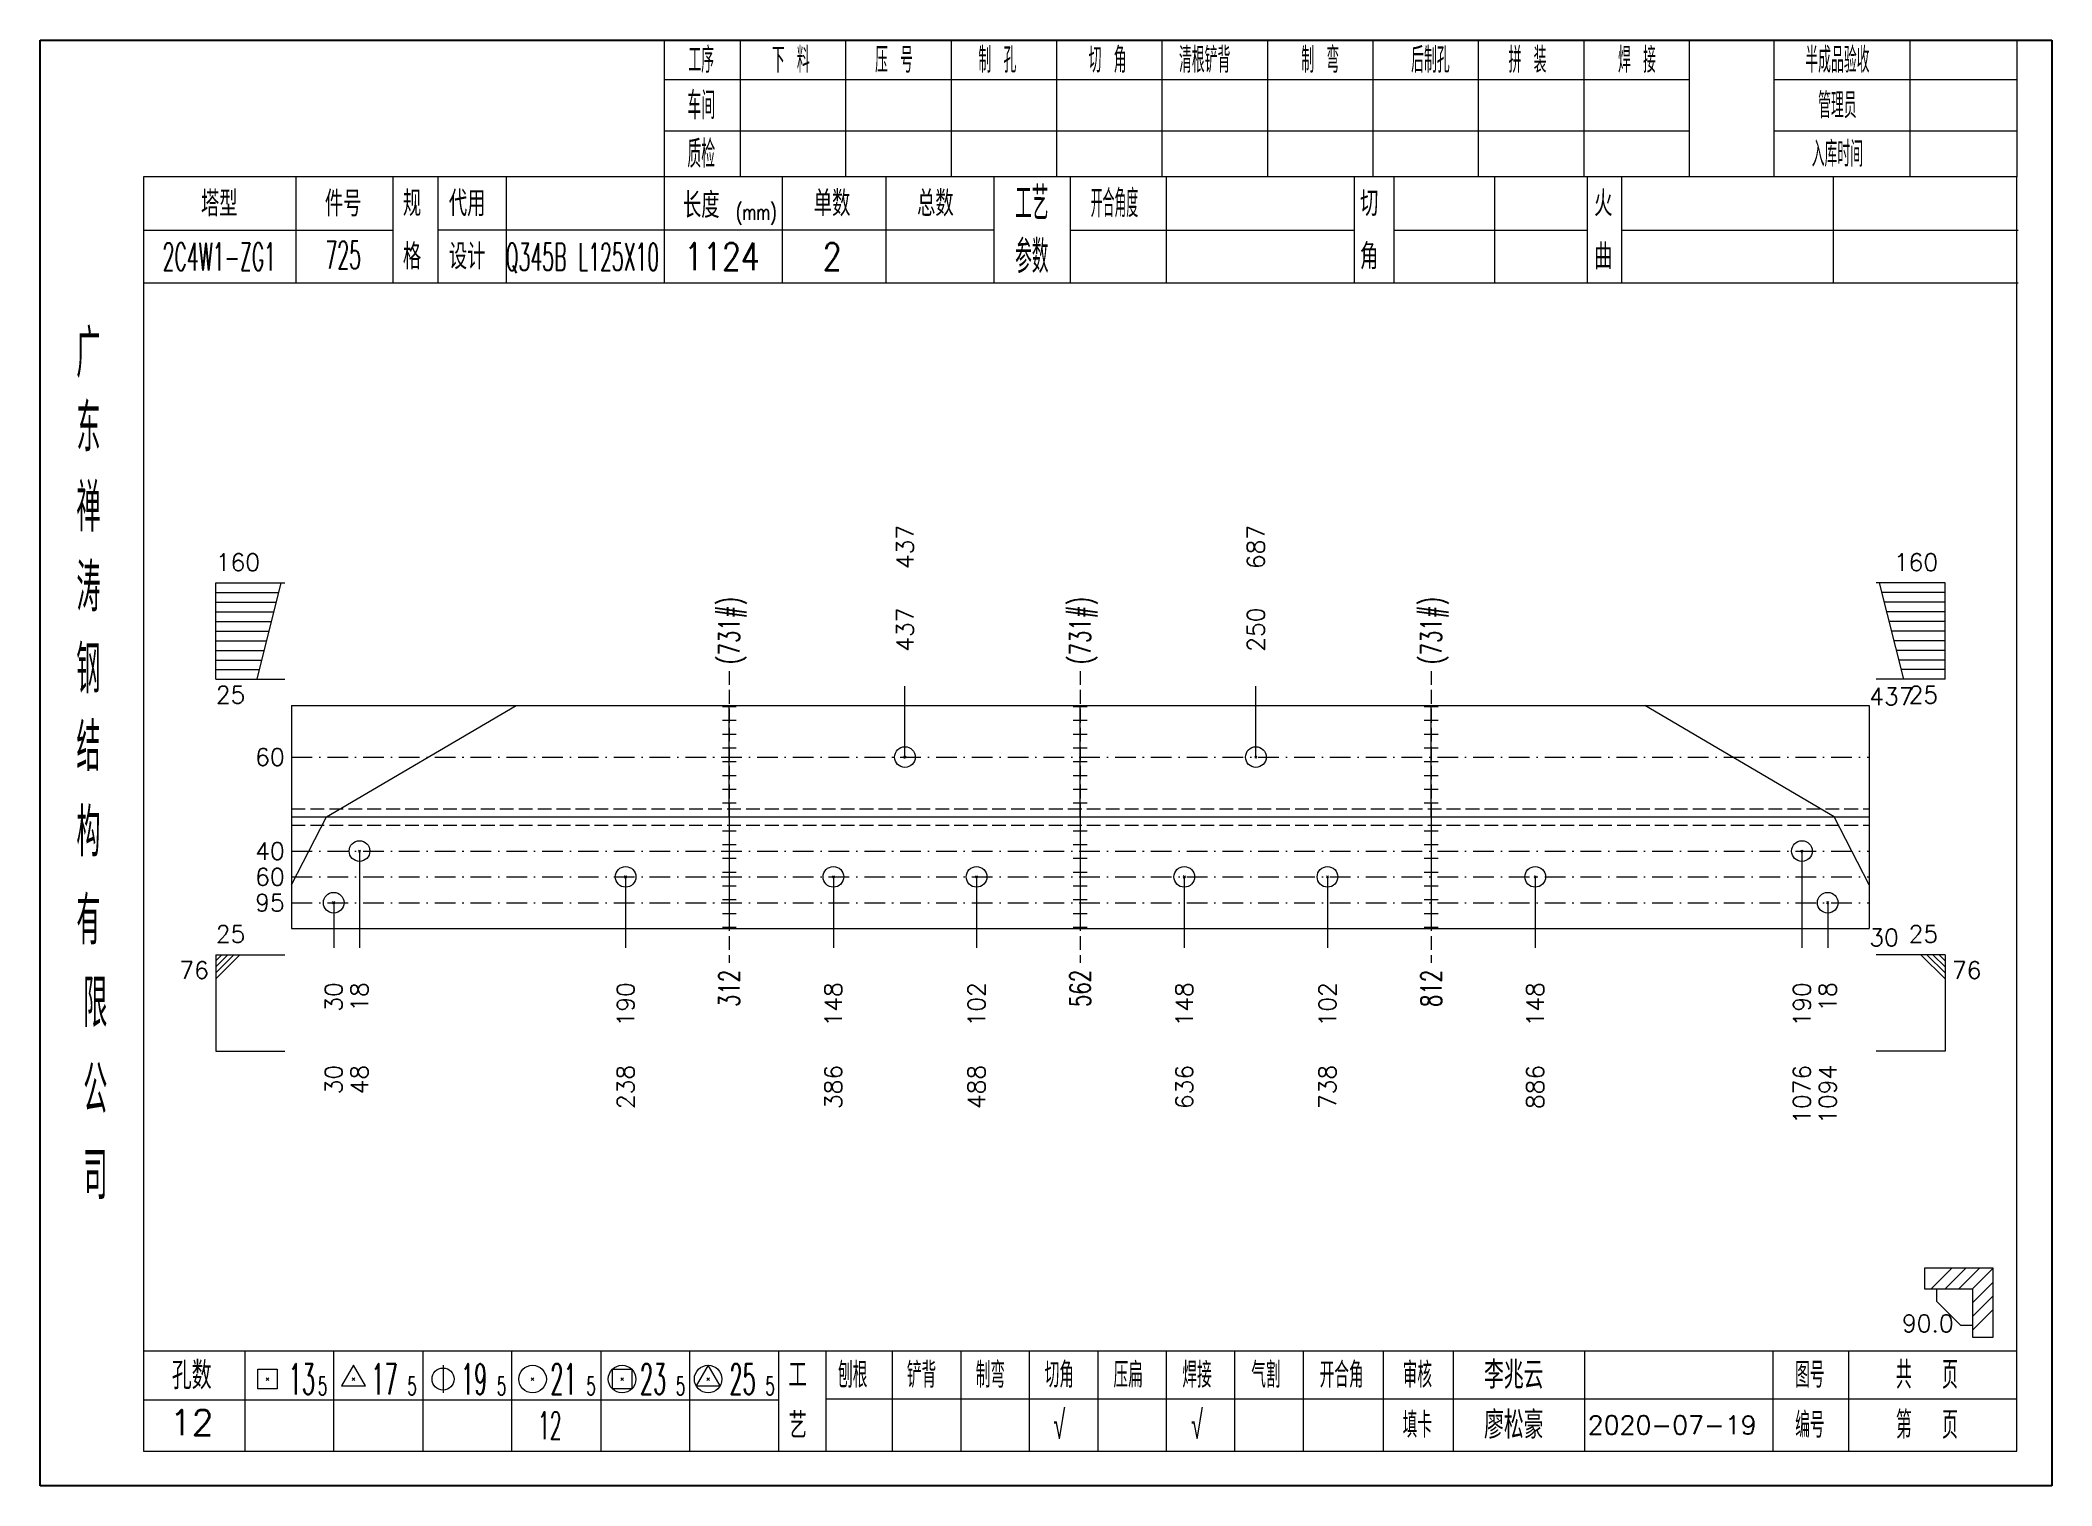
# Model space of a CAD drawing. Extents: x 154981 to 165753, y -86801 to -82885.
# Drawn here: x 163257 to 163549.1, y -83126.7 to -82916.7 of the extents above; entities that cross this region are included whole.
import ezdxf
from ezdxf.enums import TextEntityAlignment as Align

# ---------------------------------------------------------------- set-up
doc = ezdxf.new("R2010")
doc.units = 0
doc.header["$MEASUREMENT"] = 0
doc.linetypes.add('一点画线', pattern=[5.2, 3, -1, 0.2, -1])
doc.linetypes.add('虚线', pattern=[2.75, 2, -0.75])
doc.layers.get('0').update_dxf_attribs({"linetype": 'CONTINUOUS', "lineweight": 25})
for name, color, linetype, lineweight in [('1', 7, 'CONTINUOUS', 25), ('2', 7, 'CONTINUOUS', 25), ('4', 7, 'CONTINUOUS', 25), ('5', 7, 'CONTINUOUS', 25)]:
    doc.layers.add(name, color=color, linetype=linetype, lineweight=lineweight)
doc.styles.get("Standard").update_dxf_attribs({"font": 'simplex.shx', "width": 0.7, "height": 3, "bigfont": 'gbhzfs.shx'})

msp = doc.modelspace()

# ---------------------------------------------------------------- texts
at = {"color": 7, "linetype": 'Continuous', "lineweight": 13}
for s, p in [('437', (163382.56013, -82993.52383)), ('687', (163433.5232, -82993.52383))]:
    msp.add_text(s, height=2.5, rotation=90, dxfattribs=at).set_placement(p, align=Align.MIDDLE_LEFT)
for s, p in [('160', (163282.47666, -82994.52383)), ('25', (163282.47666, -83048.52383))]:
    msp.add_text(s, height=2.5, dxfattribs=at).set_placement(p, align=Align.BOTTOM_LEFT)
for s, p in [('160', (163532.60666, -82994.52383)), ('25', (163532.60666, -83048.52383))]:
    msp.add_text(s, height=2.5, dxfattribs=at).set_placement(p, align=Align.BOTTOM_RIGHT)
at = {"color": 4, "linetype": 'Continuous', "lineweight": 9}
for s, p in [('437', (163382.56013, -83005.52383)), ('250', (163433.5232, -83005.52383))]:
    msp.add_text(s, height=2.5, rotation=90, dxfattribs=at).set_placement(p, align=Align.MIDDLE_LEFT)
at = {"color": 7, "linetype": 'Continuous', "lineweight": 13}
for s, p in [('25', (163282.47666, -83010.52383)), ('76', (163534.60666, -83050.52383))]:
    msp.add_text(s, height=2.5, dxfattribs=at).set_placement(p, align=Align.TOP_LEFT)
msp.add_text('437', height=2.5, dxfattribs=at).set_placement((163522.60666, -83012.02383), align=Align.MIDDLE_LEFT)
for s, p in [('25', (163532.60666, -83010.52383)), ('76', (163281.47666, -83050.52383))]:
    msp.add_text(s, height=2.5, dxfattribs=at).set_placement(p, align=Align.TOP_RIGHT)
for s, p in [('60', (163292.47666, -83020.82383)), ('40', (163292.47666, -83034.47383)), ('60', (163292.47666, -83038.22383)), ('95', (163292.47666, -83041.97383))]:
    msp.add_text(s, height=2.5, dxfattribs=at).set_placement(p, align=Align.MIDDLE_RIGHT)
at = {"layer": '1', "color": 7, "linetype": 'Continuous', "lineweight": 13}
msp.add_text('30', height=2.5, dxfattribs=at).set_placement((163522.60666, -83047.02383), align=Align.MIDDLE_LEFT)
at = {"layer": '1', "color": 4, "linetype": 'Continuous', "lineweight": 9}
for s, p in [('30', (163299.59223, -83053.52383)), ('18', (163303.34223, -83053.52383)), ('190', (163341.99352, -83053.52383)), ('148', (163372.16366, -83053.52383)), ('102', (163392.95659, -83053.52383)), ('148', (163423.12674, -83053.52383)), ('102', (163443.91967, -83053.52383)), ('148', (163474.08981, -83053.52383)), ('190', (163512.82175, -83053.52383)), ('18', (163516.57175, -83053.52383))]:
    msp.add_text(s, height=2.5, rotation=90, dxfattribs=at).set_placement(p, align=Align.MIDDLE_RIGHT)
at = {"layer": '1', "color": 7, "linetype": 'Continuous', "lineweight": 13}
for s, p in [('30', (163299.59223, -83065.52383)), ('48', (163303.34223, -83065.52383)), ('238', (163341.99352, -83065.52383)), ('386', (163372.16366, -83065.52383)), ('488', (163392.95659, -83065.52383)), ('636', (163423.12674, -83065.52383)), ('738', (163443.91967, -83065.52383)), ('886', (163474.08981, -83065.52383)), ('1076', (163512.82175, -83065.52383)), ('1094', (163516.57175, -83065.52383))]:
    msp.add_text(s, height=2.5, rotation=90, dxfattribs=at).set_placement(p, align=Align.MIDDLE_RIGHT)
at = {"layer": '2', "color": 7, "linetype": 'Continuous', "lineweight": 13, "width": 0.7}
for p in [(163357.04536, -83007.32383), (163408.00844, -83007.32383), (163458.97152, -83007.32383)]:
    msp.add_text('(731#)', height=3, rotation=90, dxfattribs=at).set_placement(p, align=Align.MIDDLE_LEFT)
for s, p in [('312', (163357.04536, -83051.72383)), ('562', (163408.00844, -83051.72383)), ('812', (163458.97152, -83051.72383))]:
    msp.add_text(s, height=3, rotation=90, dxfattribs=at).set_placement(p, align=Align.MIDDLE_RIGHT)
at = {"layer": '2', "color": 7, "linetype": 'Continuous', "lineweight": 13}
msp.add_text('90.0', height=2.5, dxfattribs=at).set_placement((163534.85666, -83105.08283), align=Align.BOTTOM_RIGHT)
at = {"layer": '4', "color": 1, "linetype": 'Continuous', "lineweight": 25}
for s, height, width, p in [('工序', 3.7, 0.7, (163352.97666, -82919.56733)), ('下 料', 3.7, 0.7, (163365.97666, -82919.56733)), ('压 号', 3.7, 0.7, (163380.97666, -82919.56733)), ('制 孔', 3.7, 0.7, (163395.97666, -82919.56733)), ('切 角', 3.7, 0.7, (163411.97666, -82919.56733)), ('清根铲背 ', 3.7, 0.7, (163426.97666, -82919.56733)), (' 制 弯', 3.7, 0.7, (163441.97666, -82919.56733)), (' 后制孔', 3.7, 0.7, (163457.97666, -82919.56733)), ('拼 装', 3.7, 0.7, (163472.97666, -82919.56733)), (' 焊 接', 3.7, 0.7, (163487.97666, -82919.56733)), ('半成品验收', 3.7, 0.7, (163517.97666, -82919.56733)), ('车间', 4, 0.7, (163352.97666, -82926.16733)), ('管理员', 3.7, 0.7, (163517.97666, -82926.16733)), ('质检', 4, 0.7, (163352.97666, -82933.22733)), ('入库时间', 3.7, 0.7, (163517.97666, -82933.22733)), ('工艺', 4.8, 0.7, (163400.97666, -82940.40733)), ('开合角度', 4, 0.6, (163412.97666, -82940.40733)), ('(mm)', 2.24, 0.7, (163360.97666, -82941.66733)), ('2C4W1-ZG1', 4, 0.5, (163282.97666, -82948.14733)), ('725', 4, 0.5, (163300.97666, -82947.89733)), ('Q345B', 4, 0.5, (163328.97666, -82948.16733)), ('L125X10', 4, 0.5, (163340.97666, -82948.16733)), ('1124', 4, 0.8, (163355.97666, -82948.11733)), ('2', 4, 0.8, (163371.97666, -82948.11733)), ('参数', 4.8, 0.7, (163400.97666, -82948.11733)), ('广', 6.96, 0.7, (163263.97666, -82962.19733)), ('东', 6.96, 0.7, (163263.97666, -82972.98733)), ('禅', 6.96, 0.7, (163263.97666, -82984.57733)), ('涛', 6.96, 0.7, (163263.97666, -82996.17733)), ('钢', 6.96, 0.7, (163263.97666, -83008.06733)), ('结', 6.96, 0.7, (163263.97666, -83019.37733)), ('构', 6.96, 0.7, (163263.97666, -83031.75733)), ('有', 6.96, 0.7, (163263.97666, -83044.56733)), ('限', 6.96, 0.7, (163264.97666, -83056.56733)), ('公', 6.96, 0.7, (163264.97666, -83069.10733)), ('司', 6.96, 0.7, (163264.97666, -83081.58733)), ('13', 4.47, 0.5, (163294.97666, -83111.16733)), ('5', 2.68, 0.6, (163297.97666, -83112.16733)), ('17', 4.47, 0.5, (163306.97666, -83111.16733)), ('5', 2.68, 0.6, (163310.97666, -83112.16733)), ('19', 4.47, 0.5, (163319.97666, -83111.16733)), ('5', 2.68, 0.6, (163323.97666, -83112.16733)), ('21', 4.47, 0.5, (163332.97666, -83111.16733)), ('5', 2.68, 0.6, (163336.97666, -83112.16733)), ('23', 4.47, 0.5, (163345.97666, -83111.16733)), ('5', 2.68, 0.6, (163349.97666, -83112.16733)), ('25', 4.47, 0.5, (163358.97666, -83111.16733)), ('5', 2.68, 0.6, (163362.97666, -83112.16733)), ('刨根', 3.7, 0.8, (163374.97666, -83110.56733)), ('铲背', 3.7, 0.8, (163384.97666, -83110.56733)), ('制弯', 3.7, 0.8, (163394.97666, -83110.56733)), ('切角', 3.7, 0.8, (163404.97666, -83110.56733)), ('压扁', 3.7, 0.8, (163414.97666, -83110.56733)), ('焊接', 3.7, 0.8, (163424.97666, -83110.56733)), ('气割', 3.7, 0.8, (163434.97666, -83110.56733)), ('开合角', 3.7, 0.8, (163445.97666, -83110.56733)), ('审核', 3.7, 0.8, (163456.97666, -83110.56733)), ('图号', 3.7, 0.8, (163513.97666, -83110.56733)), ('共  页', 4, 0.8, (163530.97666, -83110.56733)), ('12', 4, 0.5, (163330.97666, -83117.91733)), ('√', 4, 0.6, (163404.97666, -83117.83733)), ('√', 4, 0.6, (163424.97666, -83117.83733)), ('填卡', 3.7, 0.8, (163456.97666, -83117.83733)), ('编号', 3.7, 0.8, (163513.97666, -83117.83733)), ('第  页', 4, 0.8, (163530.97666, -83117.83733))]:
    msp.add_text(s, height=height, dxfattribs=dict(at, width=width)).set_placement(p, align=Align.MIDDLE_CENTER)
for s, height, p in [('塔型', 3.7, (163282.97666, -82940.43733)), ('件号', 3.7, (163300.97666, -82940.43733)), ('规', 3.7, (163310.97666, -82940.40733)), ('代用', 3.7, (163318.97666, -82940.40733)), ('长度', 3.7, (163352.97666, -82940.66733)), ('单数', 3.7, (163371.97666, -82940.40733)), ('总数', 3.7, (163386.97666, -82940.40733)), ('切', 3.7, (163449.97666, -82940.40733)), ('火', 3.7, (163483.97666, -82940.40733)), ('格', 3.7, (163310.97666, -82948.11733)), ('设计', 3.7, (163318.97666, -82948.11733)), ('角', 3.7, (163449.97666, -82948.11733)), ('曲', 3.7, (163483.97666, -82948.11733)), ('孔数', 4, (163278.97666, -83110.64733)), ('工', 3.7, (163366.97666, -83110.56733)), ('李兆云', 4, (163470.97666, -83110.56733)), ('12', 3.7, (163278.97666, -83117.47733)), ('艺', 3.7, (163366.97666, -83117.91733)), ('廖松豪', 4, (163470.97666, -83117.83733)), ('2020-07-19', 2.7, (163493.97666, -83117.83733))]:
    msp.add_text(s, height=height, dxfattribs=at).set_placement(p, align=Align.MIDDLE_CENTER)

# ---------------------------------------------------------------- blocks, each defined once
blk = doc.blocks.new('孔21.5')
at = {"layer": '5', "color": 7, "linetype": 'Continuous', "lineweight": 13}
for p, q in [((-0.1, -0.1), (0.1, 0.1)), ((0.1, -0.1), (-0.1, 0.1))]:
    blk.add_line(p, q, dxfattribs=at)
blk.add_circle((0, 0), 1, dxfattribs=at)
blk = doc.blocks.new('CTJGK')
at = {"color": 6, "linetype": 'Continuous'}
for p, q in [((0, 209.97), (292.13, 209.97)), ((0, 0), (0, 209.97)), ((292.13, 209.97), (292.13, 0)), ((292.13, 0), (0, 0))]:
    blk.add_line(p, q, dxfattribs=at)

# ---------------------------------------------------------------- linework, layer by layer
at = {"color": 7, "linetype": 'Continuous', "lineweight": 13}
for p, q in [((163282.47666, -82995.52383), (163292.47666, -82995.52383)), ((163282.47666, -83009.52383), (163282.47666, -82995.52383)), ((163282.47666, -82996.92383), (163291.62666, -82996.92383)), ((163288.47666, -83009.52383), (163291.97666, -82995.52383)), ((163533.60666, -82995.52383), (163523.60666, -82995.52383)), ((163527.60666, -83009.52383), (163524.10666, -82995.52383)), ((163533.60666, -82996.92383), (163524.45666, -82996.92383)), ((163533.60666, -83009.52383), (163533.60666, -82995.52383)), ((163282.47666, -82998.32383), (163291.27666, -82998.32383)), ((163282.47666, -82999.72383), (163290.92666, -82999.72383)), ((163533.60666, -82998.32383), (163524.80666, -82998.32383)), ((163533.60666, -82999.72383), (163525.15666, -82999.72383)), ((163282.47666, -83001.12383), (163290.57666, -83001.12383)), ((163282.47666, -83002.52383), (163290.22666, -83002.52383)), ((163533.60666, -83001.12383), (163525.50666, -83001.12383)), ((163533.60666, -83002.52383), (163525.85666, -83002.52383)), ((163282.47666, -83003.92383), (163289.87666, -83003.92383)), ((163282.47666, -83005.32383), (163289.52666, -83005.32383)), ((163533.60666, -83003.92383), (163526.20666, -83003.92383)), ((163533.60666, -83005.32383), (163526.55666, -83005.32383)), ((163282.47666, -83006.72383), (163289.17666, -83006.72383)), ((163282.47666, -83008.12383), (163288.82666, -83008.12383)), ((163533.60666, -83006.72383), (163526.90666, -83006.72383)), ((163533.60666, -83008.12383), (163527.25666, -83008.12383)), ((163282.47666, -83009.52383), (163292.47666, -83009.52383)), ((163382.56013, -83020.82383), (163382.56013, -83010.52383)), ((163433.5232, -83020.82383), (163433.5232, -83010.52383)), ((163533.60666, -83009.52383), (163523.60666, -83009.52383)), ((163298.57297, -83029.52383), (163326.09303, -83013.32383)), ((163517.51036, -83029.52383), (163489.99029, -83013.32383)), ((163293.47666, -83039.37343), (163298.57297, -83029.52383)), ((163522.60666, -83039.37343), (163517.51036, -83029.52383)), ((163303.34223, -83034.47383), (163303.34223, -83048.52383)), ((163512.82175, -83034.47383), (163512.82175, -83048.52383)), ((163341.99352, -83038.22383), (163341.99352, -83048.52383)), ((163372.16366, -83038.22383), (163372.16366, -83048.52383)), ((163392.95659, -83038.22383), (163392.95659, -83048.52383)), ((163423.12674, -83038.22383), (163423.12674, -83048.52383)), ((163443.91967, -83038.22383), (163443.91967, -83048.52383)), ((163474.08981, -83038.22383), (163474.08981, -83048.52383)), ((163299.59223, -83041.97383), (163299.59223, -83048.52383)), ((163516.57175, -83041.97383), (163516.57175, -83048.52383)), ((163282.47666, -83049.52383), (163292.47666, -83049.52383)), ((163282.47666, -83049.52383), (163282.47666, -83063.52383)), ((163283.35166, -83049.52383), (163282.47666, -83050.39883)), ((163284.22666, -83049.52383), (163282.47666, -83051.27383)), ((163285.10166, -83049.52383), (163282.47666, -83052.14883)), ((163285.97666, -83049.52383), (163282.47666, -83053.02383)), ((163533.60666, -83049.52383), (163523.60666, -83049.52383)), ((163530.10666, -83049.52383), (163533.60666, -83053.02383)), ((163530.98166, -83049.52383), (163533.60666, -83052.14883)), ((163531.85666, -83049.52383), (163533.60666, -83051.27383)), ((163532.73166, -83049.52383), (163533.60666, -83050.39883)), ((163533.60666, -83049.52383), (163533.60666, -83063.52383)), ((163282.47666, -83063.52383), (163292.47666, -83063.52383)), ((163533.60666, -83063.52383), (163523.60666, -83063.52383))]:
    msp.add_line(p, q, dxfattribs=at)
at = {"color": 7, "linetype": 'Continuous', "lineweight": 18}
for p, q in [((163293.47666, -83013.32383), (163293.47666, -83045.72383)), ((163293.47666, -83013.32383), (163522.60666, -83013.32383)), ((163522.60666, -83013.32383), (163522.60666, -83045.72383)), ((163293.47666, -83029.52383), (163522.60666, -83029.52383))]:
    msp.add_line(p, q, dxfattribs=at)
at = {"color": 1, "linetype": '一点画线', "lineweight": 13}
for p, q in [((163293.47666, -83020.82383), (163522.60666, -83020.82383)), ((163293.47666, -83034.47383), (163522.60666, -83034.47383)), ((163293.47666, -83038.22383), (163522.60666, -83038.22383)), ((163293.47666, -83041.97383), (163522.60666, -83041.97383))]:
    msp.add_line(p, q, dxfattribs=at)
at = {"color": 6, "linetype": '虚线', "lineweight": 18}
for p, q in [((163293.47666, -83028.32383), (163522.60666, -83028.32383)), ((163293.47666, -83030.72383), (163522.60666, -83030.72383))]:
    msp.add_line(p, q, dxfattribs=at)
at = {"layer": '1', "color": 7, "linetype": 'Continuous', "lineweight": 18}
msp.add_line((163293.47666, -83045.72383), (163522.60666, -83045.72383), dxfattribs=at)
at = {"layer": '2', "color": 216, "linetype": '虚线', "lineweight": 13}
for p, q in [((163357.04536, -83008.32383), (163357.04536, -83050.72383)), ((163408.00844, -83008.32383), (163408.00844, -83050.72383)), ((163458.97152, -83008.32383), (163458.97152, -83050.72383))]:
    msp.add_line(p, q, dxfattribs=at)
at = {"layer": '2', "color": 7, "linetype": 'Continuous', "lineweight": 13}
for p, q in [((163358.04536, -83013.52383), (163356.04536, -83013.52383)), ((163357.04536, -83029.52383), (163357.04536, -83013.32383)), ((163409.00844, -83013.52383), (163407.00844, -83013.52383)), ((163408.00844, -83029.52383), (163408.00844, -83013.32383)), ((163459.97152, -83013.52383), (163457.97152, -83013.52383)), ((163458.97152, -83029.52383), (163458.97152, -83013.32383)), ((163358.04536, -83015.52383), (163356.04536, -83015.52383)), ((163409.00844, -83015.52383), (163407.00844, -83015.52383)), ((163459.97152, -83015.52383), (163457.97152, -83015.52383)), ((163358.04536, -83017.52383), (163356.04536, -83017.52383)), ((163358.04536, -83019.52383), (163356.04536, -83019.52383)), ((163409.00844, -83017.52383), (163407.00844, -83017.52383)), ((163409.00844, -83019.52383), (163407.00844, -83019.52383)), ((163459.97152, -83017.52383), (163457.97152, -83017.52383)), ((163459.97152, -83019.52383), (163457.97152, -83019.52383)), ((163358.04536, -83021.52383), (163356.04536, -83021.52383)), ((163409.00844, -83021.52383), (163407.00844, -83021.52383)), ((163459.97152, -83021.52383), (163457.97152, -83021.52383)), ((163358.04536, -83023.52383), (163356.04536, -83023.52383)), ((163358.04536, -83025.52383), (163356.04536, -83025.52383)), ((163409.00844, -83023.52383), (163407.00844, -83023.52383)), ((163409.00844, -83025.52383), (163407.00844, -83025.52383)), ((163459.97152, -83023.52383), (163457.97152, -83023.52383)), ((163459.97152, -83025.52383), (163457.97152, -83025.52383)), ((163358.04536, -83027.52383), (163356.04536, -83027.52383)), ((163409.00844, -83027.52383), (163407.00844, -83027.52383)), ((163459.97152, -83027.52383), (163457.97152, -83027.52383)), ((163356.04536, -83031.52383), (163358.04536, -83031.52383)), ((163357.04536, -83029.52383), (163357.04536, -83045.72383)), ((163407.00844, -83031.52383), (163409.00844, -83031.52383)), ((163408.00844, -83029.52383), (163408.00844, -83045.72383)), ((163457.97152, -83031.52383), (163459.97152, -83031.52383)), ((163458.97152, -83029.52383), (163458.97152, -83045.72383)), ((163356.04536, -83033.52383), (163358.04536, -83033.52383)), ((163407.00844, -83033.52383), (163409.00844, -83033.52383)), ((163457.97152, -83033.52383), (163459.97152, -83033.52383)), ((163356.04536, -83035.52383), (163358.04536, -83035.52383)), ((163356.04536, -83037.52383), (163358.04536, -83037.52383)), ((163407.00844, -83035.52383), (163409.00844, -83035.52383)), ((163407.00844, -83037.52383), (163409.00844, -83037.52383)), ((163457.97152, -83035.52383), (163459.97152, -83035.52383)), ((163457.97152, -83037.52383), (163459.97152, -83037.52383)), ((163356.04536, -83039.52383), (163358.04536, -83039.52383)), ((163407.00844, -83039.52383), (163409.00844, -83039.52383)), ((163457.97152, -83039.52383), (163459.97152, -83039.52383)), ((163356.04536, -83041.52383), (163358.04536, -83041.52383)), ((163356.04536, -83043.52383), (163358.04536, -83043.52383)), ((163407.00844, -83041.52383), (163409.00844, -83041.52383)), ((163407.00844, -83043.52383), (163409.00844, -83043.52383)), ((163457.97152, -83041.52383), (163459.97152, -83041.52383)), ((163457.97152, -83043.52383), (163459.97152, -83043.52383)), ((163356.04536, -83045.52383), (163358.04536, -83045.52383)), ((163407.00844, -83045.52383), (163409.00844, -83045.52383)), ((163457.97152, -83045.52383), (163459.97152, -83045.52383)), ((163540.60666, -83095.08283), (163530.60666, -83095.08283)), ((163530.60666, -83095.08283), (163530.60666, -83098.08283)), ((163531.60666, -83098.08283), (163534.60666, -83095.08283)), ((163533.60666, -83098.08283), (163536.60666, -83095.08283)), ((163535.60666, -83098.08283), (163538.60666, -83095.08283)), ((163537.60666, -83098.08283), (163540.60666, -83095.08283)), ((163540.60666, -83105.08283), (163540.60666, -83095.08283)), ((163530.60666, -83098.08283), (163537.60666, -83098.08283)), ((163532.35666, -83098.08283), (163532.35666, -83099.83283)), ((163537.60666, -83100.08283), (163540.60666, -83097.08283)), ((163537.60666, -83098.08283), (163537.60666, -83105.08283)), ((163537.60666, -83102.08283), (163540.60666, -83099.08283)), ((163535.85666, -83103.33283), (163532.35666, -83099.83283)), ((163537.60666, -83104.08283), (163540.60666, -83101.08283)), ((163535.85666, -83103.33283), (163537.60666, -83103.33283)), ((163537.60666, -83105.08283), (163540.60666, -83105.08283))]:
    msp.add_line(p, q, dxfattribs=at)
at = {"layer": '4', "color": 1, "linetype": 'Continuous', "lineweight": 18}
for p, q in [((163256.97666, -82916.69733), (163256.97666, -83126.66733)), ((163549.10666, -82916.69733), (163256.97666, -82916.69733)), ((163347.60666, -82916.69733), (163347.60666, -82936.53733)), ((163358.63666, -82916.69733), (163358.63666, -82936.55733)), ((163373.94666, -82916.69733), (163373.94666, -82936.55733)), ((163389.26666, -82916.69733), (163389.26666, -82936.55733)), ((163404.57666, -82916.69733), (163404.57666, -82936.55733)), ((163419.88666, -82916.69733), (163419.88666, -82936.55733)), ((163435.19666, -82916.69733), (163435.19666, -82936.55733)), ((163450.51666, -82916.69733), (163450.51666, -82936.55733)), ((163465.82666, -82916.69733), (163465.82666, -82936.55733)), ((163481.13666, -82916.69733), (163481.13666, -82936.55733)), ((163496.44666, -82916.69733), (163496.44666, -82936.53733)), ((163496.44666, -82916.69733), (163496.44666, -82936.55733)), ((163508.72666, -82916.69733), (163508.72666, -82936.55733)), ((163528.47666, -82916.69733), (163528.47666, -82936.55733)), ((163544.05666, -82916.69733), (163544.05666, -82936.55733)), ((163549.10666, -82946.49733), (163549.10666, -82916.69733)), ((163496.44666, -82922.42733), (163347.60666, -82922.42733)), ((163544.05666, -82922.42733), (163508.72666, -82922.42733)), ((163496.44666, -82929.90733), (163347.60666, -82929.90733)), ((163544.05666, -82929.90733), (163508.72666, -82929.90733)), ((163271.98666, -82936.55733), (163271.98666, -83121.61733)), ((163544.05666, -82936.55733), (163271.98666, -82936.55733)), ((163294.10666, -82936.54733), (163294.10666, -82951.96733)), ((163308.25666, -82951.96733), (163308.25666, -82936.55733)), ((163314.75666, -82951.96733), (163314.75666, -82936.55733)), ((163324.62666, -82936.55733), (163324.62666, -82951.96733)), ((163347.60666, -82936.53733), (163347.60666, -82951.96733)), ((163364.72666, -82936.55733), (163364.72666, -82951.96733)), ((163379.77666, -82936.55733), (163379.77666, -82951.96733)), ((163395.47666, -82936.55733), (163395.47666, -82951.96733)), ((163406.53666, -82936.55733), (163406.53666, -82951.96733)), ((163420.48666, -82936.55733), (163420.48666, -82951.96733)), ((163447.78666, -82936.55733), (163447.78666, -82951.96733)), ((163453.54666, -82936.55733), (163453.54666, -82951.96733)), ((163468.16666, -82936.55733), (163468.16666, -82951.96733)), ((163481.62666, -82936.55733), (163481.62666, -82951.96733)), ((163486.61666, -82936.55733), (163486.61666, -82951.96733)), ((163517.35666, -82936.55733), (163517.35666, -82951.96733)), ((163544.05666, -83121.61733), (163544.05666, -82936.55733)), ((163308.25666, -82944.31733), (163271.98666, -82944.31733)), ((163395.47666, -82944.26733), (163314.75666, -82944.26733)), ((163406.53666, -82944.26733), (163447.78666, -82944.26733)), ((163453.54666, -82944.26733), (163481.62666, -82944.26733)), ((163486.61666, -82944.26733), (163544.23666, -82944.26733)), ((163549.10666, -83126.66733), (163549.10666, -82946.49733)), ((163544.23666, -82951.96733), (163271.98666, -82951.96733)), ((163271.98666, -83107.08733), (163544.05666, -83107.08733)), ((163286.67666, -83107.08733), (163286.67666, -83121.61733)), ((163299.60666, -83121.61733), (163299.60666, -83107.08733)), ((163312.53666, -83107.08733), (163312.53666, -83121.61733)), ((163325.45666, -83121.61733), (163325.45666, -83107.08733)), ((163338.38666, -83107.08733), (163338.38666, -83121.61733)), ((163351.31666, -83121.61733), (163351.31666, -83107.08733)), ((163364.23666, -83121.61733), (163364.23666, -83107.08733)), ((163371.10666, -83121.61733), (163371.10666, -83107.08733)), ((163380.76666, -83121.61733), (163380.76666, -83107.08733)), ((163390.70666, -83121.61733), (163390.70666, -83107.08733)), ((163400.64666, -83121.61733), (163400.64666, -83107.08733)), ((163410.59666, -83121.61733), (163410.59666, -83107.08733)), ((163420.53666, -83121.61733), (163420.53666, -83107.08733)), ((163430.47666, -83121.61733), (163430.47666, -83107.08733)), ((163440.42666, -83121.61733), (163440.42666, -83107.08733)), ((163452.06666, -83121.61733), (163452.06666, -83107.08733)), ((163462.21666, -83121.61733), (163462.21666, -83107.08733)), ((163481.27666, -83121.61733), (163481.27666, -83107.08733)), ((163508.65666, -83121.61733), (163508.65666, -83107.08733)), ((163519.61666, -83121.61733), (163519.61666, -83107.08733)), ((163364.23666, -83114.21733), (163271.98666, -83114.21733)), ((163371.06666, -83114.05733), (163544.05666, -83114.05733)), ((163271.98666, -83121.61733), (163544.05666, -83121.61733)), ((163256.97666, -83126.66733), (163549.10666, -83126.66733))]:
    msp.add_line(p, q, dxfattribs=at)
at = {"layer": '4', "color": 7, "linetype": 'Continuous', "lineweight": 13}
for p, q in [((163288.56266, -83112.58133), (163288.56266, -83109.75333)), ((163288.56266, -83109.75333), (163291.39066, -83109.75333)), ((163289.77666, -83111.36733), (163290.17666, -83110.96733)), ((163290.17666, -83111.36733), (163289.77666, -83110.96733)), ((163291.39066, -83109.75333), (163291.39066, -83112.58133)), ((163302.47666, -83109.16733), (163300.74466, -83112.16733)), ((163302.27666, -83111.36733), (163302.67666, -83110.96733)), ((163302.67666, -83111.36733), (163302.27666, -83110.96733)), ((163304.20866, -83112.16733), (163302.47666, -83109.16733)), ((163315.47666, -83109.16733), (163315.47666, -83113.16733)), ((163328.27666, -83111.36733), (163328.67666, -83110.96733)), ((163328.67666, -83111.36733), (163328.27666, -83110.96733)), ((163340.06266, -83112.58133), (163340.06266, -83109.75333)), ((163340.06266, -83109.75333), (163342.89066, -83109.75333)), ((163341.27666, -83111.36733), (163341.67666, -83110.96733)), ((163341.67666, -83111.36733), (163341.27666, -83110.96733)), ((163342.89066, -83109.75333), (163342.89066, -83112.58133)), ((163353.97666, -83109.16733), (163352.24466, -83112.16733)), ((163353.77666, -83111.36733), (163354.17666, -83110.96733)), ((163354.17666, -83111.36733), (163353.77666, -83110.96733)), ((163355.70866, -83112.16733), (163353.97666, -83109.16733)), ((163291.39066, -83112.58133), (163288.56266, -83112.58133)), ((163300.74466, -83112.16733), (163304.20866, -83112.16733)), ((163342.89066, -83112.58133), (163340.06266, -83112.58133)), ((163352.24466, -83112.16733), (163355.70866, -83112.16733))]:
    msp.add_line(p, q, dxfattribs=at)
for centre, radius in [((163315.47666, -83111.16733), 1.6), ((163328.47666, -83111.16733), 2), ((163341.47666, -83111.16733), 2), ((163353.97666, -83111.16733), 2)]:
    msp.add_circle(centre, radius, dxfattribs=at)

# ---------------------------------------------------------------- block references
at = {"color": 0, "linetype": 'Continuous'}
msp.add_blockref('CTJGK', (163256.97666, -83126.66733), dxfattribs=at)
at = {"color": 4, "linetype": 'Continuous', "lineweight": 9, "xscale": 1.5, "yscale": 1.5, "zscale": 1.5}
for p in [(163382.56013, -83020.82383), (163433.5232, -83020.82383)]:
    msp.add_blockref('孔21.5', p, dxfattribs=at)
at = {"layer": '1', "color": 4, "linetype": 'Continuous', "lineweight": 9, "xscale": 1.5, "yscale": 1.5, "zscale": 1.5}
for p in [(163303.34223, -83034.47383), (163512.82175, -83034.47383), (163341.99352, -83038.22383), (163372.16366, -83038.22383), (163392.95659, -83038.22383), (163423.12674, -83038.22383), (163443.91967, -83038.22383), (163474.08981, -83038.22383), (163299.59223, -83041.97383), (163516.57175, -83041.97383)]:
    msp.add_blockref('孔21.5', p, dxfattribs=at)

msp.set_redraw_order([(e.dxf.handle, doc.entitydb.next_handle()) for e in msp.query("TEXT MTEXT ATTDEF DIMENSION ARC_DIMENSION")])  # texts and dimensions are drawn at this point

doc.saveas('drawing.dxf')
